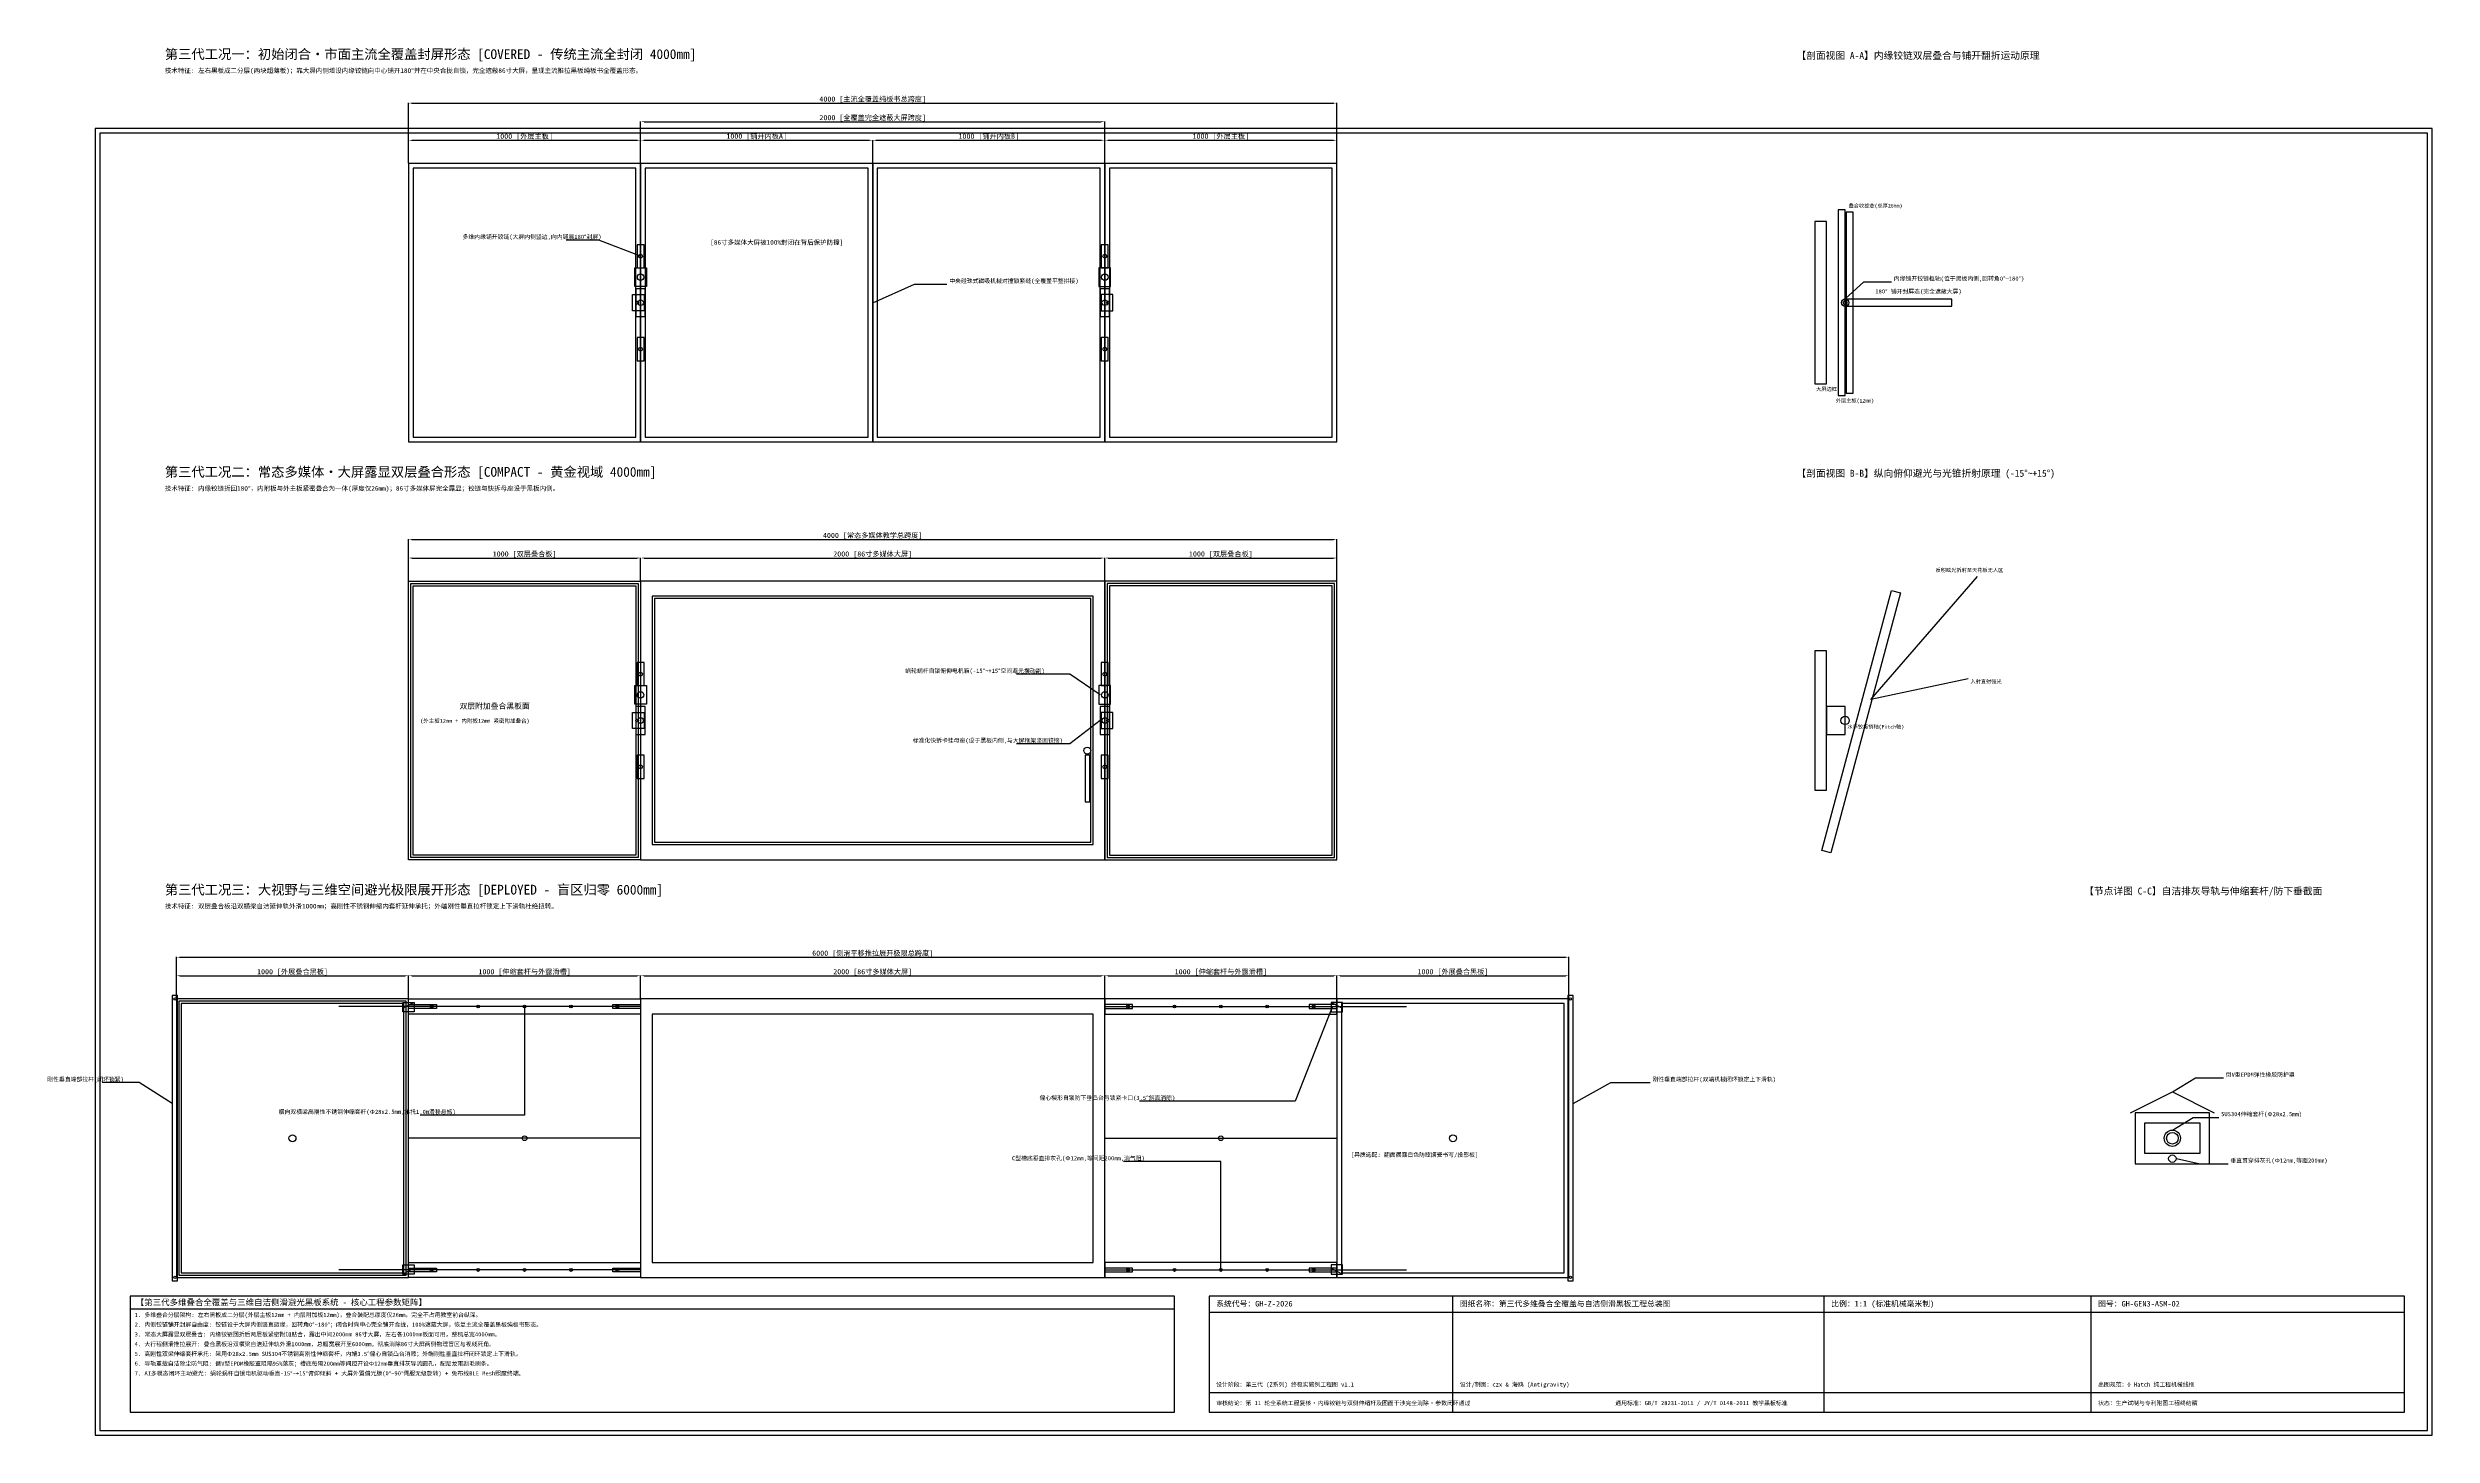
# Model space of a CAD drawing. Header units: millimetres. Extents: x -3555 to 6720, y -280 to 5699.
import ezdxf

# ---------------------------------------------------------------- set-up
doc = ezdxf.new("R2010")
doc.units = ezdxf.units.MM
for name, color, linetype in [('01_FRAME_外框型材', 8, 'Continuous'), ('02_SCREEN_多媒体屏', 5, 'Continuous'), ('03_OUTER_BOARD_外主板', 3, 'Continuous'), ('04_INNER_BOARD_内附板', 2, 'Continuous'), ('05_INNER_HINGE_内缘铰链', 6, 'Continuous'), ('06_EXT_RAIL_延伸构件', 1, 'Continuous'), ('07_PITCH_YAW_运动副', 4, 'Continuous'), ('08_DIMS_尺寸标注', 1, 'Continuous'), ('09_TEXT_技术说明', 7, 'Continuous')]:
    doc.layers.add(name, color=color, linetype=linetype)
doc.styles.add('STYLE_GB_CN', font='simhei.ttf')
doc.dimstyles.new('ISO-25', dxfattribs={"dimtxt": 2.5, "dimasz": 2.5, "dimexe": 1.25, "dimexo": 0.625, "dimtad": 1, "dimdsep": 46, "dimtxsty": 'Standard', "dimcen": 2.5, "dimadec": 0, "dimazin": 0, "dimtfac": 1, "dimtmove": 0, "dimatfit": 3, "dimfxl": 1, "dimarcsym": 0})

# ---------------------------------------------------------------- blocks, each defined once
blk = doc.blocks.new('*D1')
at = {"layer": '08_DIMS_尺寸标注', "color": 0, "lineweight": -2, "transparency": 16777216}
for p, q in [((-2000, 5201), (-2000, 5301)), ((-1985, 5300), (-1015, 5300)), ((-1000, 5201), (-1000, 5301))]:
    blk.add_line(p, q, dxfattribs=at)
at = {"layer": '08_DIMS_尺寸标注', "color": 0, "transparency": 16777216}
for points in [[(-1985, 5302), (-1985, 5298), (-2000, 5300)], [(-1015, 5302), (-1015, 5298), (-1000, 5300)]]:
    blk.add_solid(points, dxfattribs=at)
at = {"layer": 'Defpoints', "color": 0, "transparency": 16777216}
for p in [(-1000, 5300), (-2000, 5200), (-1000, 5200)]:
    blk.add_point(p, dxfattribs=at)
at = {"layer": '08_DIMS_尺寸标注', "color": 0, "transparency": 16777216, "insert": (-1500, 5315), "char_height": 22, "attachment_point": 5, "style": 'STYLE_GB_CN'}
blk.add_mtext('1000 [外层主板]', dxfattribs=at)
blk = doc.blocks.new('*D2')
at = {"layer": '08_DIMS_尺寸标注', "color": 0, "lineweight": -2, "transparency": 16777216}
for p, q in [((-1000, 5201), (-1000, 5301)), ((-985, 5300), (-15, 5300)), ((0, 5201), (0, 5301))]:
    blk.add_line(p, q, dxfattribs=at)
at = {"layer": '08_DIMS_尺寸标注', "color": 0, "transparency": 16777216}
for points in [[(-985, 5302), (-985, 5298), (-1000, 5300)], [(-15, 5302), (-15, 5298), (0, 5300)]]:
    blk.add_solid(points, dxfattribs=at)
at = {"layer": 'Defpoints', "color": 0, "transparency": 16777216}
for p in [(0, 5300), (-1000, 5200), (0, 5200)]:
    blk.add_point(p, dxfattribs=at)
at = {"layer": '08_DIMS_尺寸标注', "color": 0, "transparency": 16777216, "insert": (-500, 5315), "char_height": 22, "attachment_point": 5, "style": 'STYLE_GB_CN'}
blk.add_mtext('1000 [铺开内板A]', dxfattribs=at)
blk = doc.blocks.new('*D3')
at = {"layer": '08_DIMS_尺寸标注', "color": 0, "lineweight": -2, "transparency": 16777216}
for p, q in [((0, 5201), (0, 5301)), ((15, 5300), (985, 5300)), ((1000, 5201), (1000, 5301))]:
    blk.add_line(p, q, dxfattribs=at)
at = {"layer": '08_DIMS_尺寸标注', "color": 0, "transparency": 16777216}
for points in [[(15, 5302), (15, 5298), (0, 5300)], [(985, 5302), (985, 5298), (1000, 5300)]]:
    blk.add_solid(points, dxfattribs=at)
at = {"layer": 'Defpoints', "color": 0, "transparency": 16777216}
for p in [(1000, 5300), (0, 5200), (1000, 5200)]:
    blk.add_point(p, dxfattribs=at)
at = {"layer": '08_DIMS_尺寸标注', "color": 0, "transparency": 16777216, "insert": (500, 5315), "char_height": 22, "attachment_point": 5, "style": 'STYLE_GB_CN'}
blk.add_mtext('1000 [铺开内板B]', dxfattribs=at)
blk = doc.blocks.new('*D4')
at = {"layer": '08_DIMS_尺寸标注', "color": 0, "lineweight": -2, "transparency": 16777216}
for p, q in [((1000, 5201), (1000, 5301)), ((1015, 5300), (1985, 5300)), ((2000, 5201), (2000, 5301))]:
    blk.add_line(p, q, dxfattribs=at)
at = {"layer": '08_DIMS_尺寸标注', "color": 0, "transparency": 16777216}
for points in [[(1015, 5302), (1015, 5298), (1000, 5300)], [(1985, 5302), (1985, 5298), (2000, 5300)]]:
    blk.add_solid(points, dxfattribs=at)
at = {"layer": 'Defpoints', "color": 0, "transparency": 16777216}
for p in [(2000, 5300), (1000, 5200), (2000, 5200)]:
    blk.add_point(p, dxfattribs=at)
at = {"layer": '08_DIMS_尺寸标注', "color": 0, "transparency": 16777216, "insert": (1500, 5315), "char_height": 22, "attachment_point": 5, "style": 'STYLE_GB_CN'}
blk.add_mtext('1000 [外层主板]', dxfattribs=at)
blk = doc.blocks.new('*D5')
at = {"layer": '08_DIMS_尺寸标注', "color": 0, "lineweight": -2, "transparency": 16777216}
for p, q in [((-1000, 5201), (-1000, 5381)), ((-985, 5380), (985, 5380)), ((1000, 5201), (1000, 5381))]:
    blk.add_line(p, q, dxfattribs=at)
at = {"layer": '08_DIMS_尺寸标注', "color": 0, "transparency": 16777216}
for points in [[(-985, 5382), (-985, 5378), (-1000, 5380)], [(985, 5382), (985, 5378), (1000, 5380)]]:
    blk.add_solid(points, dxfattribs=at)
at = {"layer": 'Defpoints', "color": 0, "transparency": 16777216}
for p in [(1000, 5380), (-1000, 5200), (1000, 5200)]:
    blk.add_point(p, dxfattribs=at)
at = {"layer": '08_DIMS_尺寸标注', "color": 0, "transparency": 16777216, "insert": (0, 5395), "char_height": 22, "attachment_point": 5, "style": 'STYLE_GB_CN'}
blk.add_mtext('2000 [全覆盖完全遮蔽大屏跨度]', dxfattribs=at)
blk = doc.blocks.new('*D6')
at = {"layer": '08_DIMS_尺寸标注', "color": 0, "lineweight": -2, "transparency": 16777216}
for p, q in [((-2000, 5201), (-2000, 5461)), ((-1985, 5460), (1985, 5460)), ((2000, 5201), (2000, 5461))]:
    blk.add_line(p, q, dxfattribs=at)
at = {"layer": '08_DIMS_尺寸标注', "color": 0, "transparency": 16777216}
for points in [[(-1985, 5462), (-1985, 5458), (-2000, 5460)], [(1985, 5462), (1985, 5458), (2000, 5460)]]:
    blk.add_solid(points, dxfattribs=at)
at = {"layer": 'Defpoints', "color": 0, "transparency": 16777216}
for p in [(2000, 5460), (-2000, 5200), (2000, 5200)]:
    blk.add_point(p, dxfattribs=at)
at = {"layer": '08_DIMS_尺寸标注', "color": 0, "transparency": 16777216, "insert": (0, 5475), "char_height": 22, "attachment_point": 5, "style": 'STYLE_GB_CN'}
blk.add_mtext('4000 [主流全覆盖纯板书总跨度]', dxfattribs=at)
blk = doc.blocks.new('*D7')
at = {"layer": '08_DIMS_尺寸标注', "color": 0, "lineweight": -2, "transparency": 16777216}
for p, q in [((-2000, 3401), (-2000, 3501)), ((-1985, 3500), (-1015, 3500)), ((-1000, 3401), (-1000, 3501))]:
    blk.add_line(p, q, dxfattribs=at)
at = {"layer": '08_DIMS_尺寸标注', "color": 0, "transparency": 16777216}
for points in [[(-1985, 3502), (-1985, 3498), (-2000, 3500)], [(-1015, 3502), (-1015, 3498), (-1000, 3500)]]:
    blk.add_solid(points, dxfattribs=at)
at = {"layer": 'Defpoints', "color": 0, "transparency": 16777216}
for p in [(-1000, 3500), (-2000, 3400), (-1000, 3400)]:
    blk.add_point(p, dxfattribs=at)
at = {"layer": '08_DIMS_尺寸标注', "color": 0, "transparency": 16777216, "insert": (-1500, 3515), "char_height": 22, "attachment_point": 5, "style": 'STYLE_GB_CN'}
blk.add_mtext('1000 [双层叠合板]', dxfattribs=at)
blk = doc.blocks.new('*D8')
at = {"layer": '08_DIMS_尺寸标注', "color": 0, "lineweight": -2, "transparency": 16777216}
for p, q in [((-1000, 3401), (-1000, 3501)), ((-985, 3500), (985, 3500)), ((1000, 3401), (1000, 3501))]:
    blk.add_line(p, q, dxfattribs=at)
at = {"layer": '08_DIMS_尺寸标注', "color": 0, "transparency": 16777216}
for points in [[(-985, 3502), (-985, 3498), (-1000, 3500)], [(985, 3502), (985, 3498), (1000, 3500)]]:
    blk.add_solid(points, dxfattribs=at)
at = {"layer": 'Defpoints', "color": 0, "transparency": 16777216}
for p in [(1000, 3500), (-1000, 3400), (1000, 3400)]:
    blk.add_point(p, dxfattribs=at)
at = {"layer": '08_DIMS_尺寸标注', "color": 0, "transparency": 16777216, "insert": (0, 3515), "char_height": 22, "attachment_point": 5, "style": 'STYLE_GB_CN'}
blk.add_mtext('2000 [86寸多媒体大屏]', dxfattribs=at)
blk = doc.blocks.new('*D9')
at = {"layer": '08_DIMS_尺寸标注', "color": 0, "lineweight": -2, "transparency": 16777216}
for p, q in [((1000, 3401), (1000, 3501)), ((1015, 3500), (1985, 3500)), ((2000, 3401), (2000, 3501))]:
    blk.add_line(p, q, dxfattribs=at)
at = {"layer": '08_DIMS_尺寸标注', "color": 0, "transparency": 16777216}
for points in [[(1015, 3502), (1015, 3498), (1000, 3500)], [(1985, 3502), (1985, 3498), (2000, 3500)]]:
    blk.add_solid(points, dxfattribs=at)
at = {"layer": 'Defpoints', "color": 0, "transparency": 16777216}
for p in [(2000, 3500), (1000, 3400), (2000, 3400)]:
    blk.add_point(p, dxfattribs=at)
at = {"layer": '08_DIMS_尺寸标注', "color": 0, "transparency": 16777216, "insert": (1500, 3515), "char_height": 22, "attachment_point": 5, "style": 'STYLE_GB_CN'}
blk.add_mtext('1000 [双层叠合板]', dxfattribs=at)
blk = doc.blocks.new('*D10')
at = {"layer": '08_DIMS_尺寸标注', "color": 0, "lineweight": -2, "transparency": 16777216}
for p, q in [((-2000, 3401), (-2000, 3581)), ((-1985, 3580), (1985, 3580)), ((2000, 3401), (2000, 3581))]:
    blk.add_line(p, q, dxfattribs=at)
at = {"layer": '08_DIMS_尺寸标注', "color": 0, "transparency": 16777216}
for points in [[(-1985, 3582), (-1985, 3578), (-2000, 3580)], [(1985, 3582), (1985, 3578), (2000, 3580)]]:
    blk.add_solid(points, dxfattribs=at)
at = {"layer": 'Defpoints', "color": 0, "transparency": 16777216}
for p in [(2000, 3580), (-2000, 3400), (2000, 3400)]:
    blk.add_point(p, dxfattribs=at)
at = {"layer": '08_DIMS_尺寸标注', "color": 0, "transparency": 16777216, "insert": (0, 3595), "char_height": 22, "attachment_point": 5, "style": 'STYLE_GB_CN'}
blk.add_mtext('4000 [常态多媒体教学总跨度]', dxfattribs=at)
blk = doc.blocks.new('*D11')
at = {"layer": '08_DIMS_尺寸标注', "color": 0, "lineweight": -2, "transparency": 16777216}
for p, q in [((-3000, 1601), (-3000, 1701)), ((-2985, 1700), (-2015, 1700)), ((-2000, 1601), (-2000, 1701))]:
    blk.add_line(p, q, dxfattribs=at)
at = {"layer": '08_DIMS_尺寸标注', "color": 0, "transparency": 16777216}
for points in [[(-2985, 1702), (-2985, 1698), (-3000, 1700)], [(-2015, 1702), (-2015, 1698), (-2000, 1700)]]:
    blk.add_solid(points, dxfattribs=at)
at = {"layer": 'Defpoints', "color": 0, "transparency": 16777216}
for p in [(-2000, 1700), (-3000, 1600), (-2000, 1600)]:
    blk.add_point(p, dxfattribs=at)
at = {"layer": '08_DIMS_尺寸标注', "color": 0, "transparency": 16777216, "insert": (-2500, 1715), "char_height": 22, "attachment_point": 5, "style": 'STYLE_GB_CN'}
blk.add_mtext('1000 [外展叠合黑板]', dxfattribs=at)
blk = doc.blocks.new('*D12')
at = {"layer": '08_DIMS_尺寸标注', "color": 0, "lineweight": -2, "transparency": 16777216}
for p, q in [((-2000, 1601), (-2000, 1701)), ((-1985, 1700), (-1015, 1700)), ((-1000, 1601), (-1000, 1701))]:
    blk.add_line(p, q, dxfattribs=at)
at = {"layer": '08_DIMS_尺寸标注', "color": 0, "transparency": 16777216}
for points in [[(-1985, 1702), (-1985, 1698), (-2000, 1700)], [(-1015, 1702), (-1015, 1698), (-1000, 1700)]]:
    blk.add_solid(points, dxfattribs=at)
at = {"layer": 'Defpoints', "color": 0, "transparency": 16777216}
for p in [(-1000, 1700), (-2000, 1600), (-1000, 1600)]:
    blk.add_point(p, dxfattribs=at)
at = {"layer": '08_DIMS_尺寸标注', "color": 0, "transparency": 16777216, "insert": (-1500, 1715), "char_height": 22, "attachment_point": 5, "style": 'STYLE_GB_CN'}
blk.add_mtext('1000 [伸缩套杆与外露滑槽]', dxfattribs=at)
blk = doc.blocks.new('*D13')
at = {"layer": '08_DIMS_尺寸标注', "color": 0, "lineweight": -2, "transparency": 16777216}
for p, q in [((-1000, 1601), (-1000, 1701)), ((-985, 1700), (985, 1700)), ((1000, 1601), (1000, 1701))]:
    blk.add_line(p, q, dxfattribs=at)
at = {"layer": '08_DIMS_尺寸标注', "color": 0, "transparency": 16777216}
for points in [[(-985, 1702), (-985, 1698), (-1000, 1700)], [(985, 1702), (985, 1698), (1000, 1700)]]:
    blk.add_solid(points, dxfattribs=at)
at = {"layer": 'Defpoints', "color": 0, "transparency": 16777216}
for p in [(1000, 1700), (-1000, 1600), (1000, 1600)]:
    blk.add_point(p, dxfattribs=at)
at = {"layer": '08_DIMS_尺寸标注', "color": 0, "transparency": 16777216, "insert": (0, 1715), "char_height": 22, "attachment_point": 5, "style": 'STYLE_GB_CN'}
blk.add_mtext('2000 [86寸多媒体大屏]', dxfattribs=at)
blk = doc.blocks.new('*D14')
at = {"layer": '08_DIMS_尺寸标注', "color": 0, "lineweight": -2, "transparency": 16777216}
for p, q in [((1000, 1601), (1000, 1701)), ((1015, 1700), (1985, 1700)), ((2000, 1601), (2000, 1701))]:
    blk.add_line(p, q, dxfattribs=at)
at = {"layer": '08_DIMS_尺寸标注', "color": 0, "transparency": 16777216}
for points in [[(1015, 1702), (1015, 1698), (1000, 1700)], [(1985, 1702), (1985, 1698), (2000, 1700)]]:
    blk.add_solid(points, dxfattribs=at)
at = {"layer": 'Defpoints', "color": 0, "transparency": 16777216}
for p in [(2000, 1700), (1000, 1600), (2000, 1600)]:
    blk.add_point(p, dxfattribs=at)
at = {"layer": '08_DIMS_尺寸标注', "color": 0, "transparency": 16777216, "insert": (1500, 1715), "char_height": 22, "attachment_point": 5, "style": 'STYLE_GB_CN'}
blk.add_mtext('1000 [伸缩套杆与外露滑槽]', dxfattribs=at)
blk = doc.blocks.new('*D15')
at = {"layer": '08_DIMS_尺寸标注', "color": 0, "lineweight": -2, "transparency": 16777216}
for p, q in [((2000, 1601), (2000, 1701)), ((2015, 1700), (2985, 1700)), ((3000, 1601), (3000, 1701))]:
    blk.add_line(p, q, dxfattribs=at)
at = {"layer": '08_DIMS_尺寸标注', "color": 0, "transparency": 16777216}
for points in [[(2015, 1702), (2015, 1698), (2000, 1700)], [(2985, 1702), (2985, 1698), (3000, 1700)]]:
    blk.add_solid(points, dxfattribs=at)
at = {"layer": 'Defpoints', "color": 0, "transparency": 16777216}
for p in [(3000, 1700), (2000, 1600), (3000, 1600)]:
    blk.add_point(p, dxfattribs=at)
at = {"layer": '08_DIMS_尺寸标注', "color": 0, "transparency": 16777216, "insert": (2500, 1715), "char_height": 22, "attachment_point": 5, "style": 'STYLE_GB_CN'}
blk.add_mtext('1000 [外展叠合黑板]', dxfattribs=at)
blk = doc.blocks.new('*D16')
at = {"layer": '08_DIMS_尺寸标注', "color": 0, "lineweight": -2, "transparency": 16777216}
for p, q in [((-3000, 1601), (-3000, 1781)), ((-2985, 1780), (2985, 1780)), ((3000, 1601), (3000, 1781))]:
    blk.add_line(p, q, dxfattribs=at)
at = {"layer": '08_DIMS_尺寸标注', "color": 0, "transparency": 16777216}
for points in [[(-2985, 1782), (-2985, 1778), (-3000, 1780)], [(2985, 1782), (2985, 1778), (3000, 1780)]]:
    blk.add_solid(points, dxfattribs=at)
at = {"layer": 'Defpoints', "color": 0, "transparency": 16777216}
for p in [(3000, 1780), (-3000, 1600), (3000, 1600)]:
    blk.add_point(p, dxfattribs=at)
at = {"layer": '08_DIMS_尺寸标注', "color": 0, "transparency": 16777216, "insert": (0, 1795), "char_height": 22, "attachment_point": 5, "style": 'STYLE_GB_CN'}
blk.add_mtext('6000 [侧滑平移推拉展开极限总跨度]', dxfattribs=at)

msp = doc.modelspace()

# ---------------------------------------------------------------- linework, layer by layer
at = {"layer": '01_FRAME_外框型材', "color": 8}
for p, q in [((2500, -180), (2500, 320)), ((4100, -180), (4100, 320)), ((5250, -180), (5250, 320)), ((-3200, 265), (1300, 265)), ((1450, 250), (6600, 250)), ((1450, -95), (6600, -95))]:
    msp.add_line(p, q, dxfattribs=at)
for points in [[(-3350, -280), (6720, -280), (6720, 5350), (-3350, 5350)], [(-3330, -260), (6700, -260), (6700, 5330), (-3330, 5330)], [(4060, 4250), (4110, 4250), (4110, 4950), (4060, 4950)], [(-1000, 2200), (1000, 2200), (1000, 3400), (-1000, 3400)], [(4060, 2500), (4110, 2500), (4110, 3100), (4060, 3100)], [(-1000, 1535), (-2000, 1535), (-2000, 1600), (-1000, 1600)], [(-1000, 400), (1000, 400), (1000, 1600), (-1000, 1600)], [(1000, 1535), (2000, 1535), (2000, 1600), (1000, 1600)], [(2020, 420), (2980, 420), (2980, 1580), (2020, 1580)], [(5440, 890), (5760, 890), (5760, 1110), (5440, 1110)], [(-1000, 400), (-2000, 400), (-2000, 465), (-1000, 465)], [(1000, 400), (2000, 400), (2000, 465), (1000, 465)], [(-3200, -180), (1300, -180), (1300, 320), (-3200, 320)], [(1450, -180), (6600, -180), (6600, 320), (1450, 320)]]:
    msp.add_lwpolyline(points, close=True, dxfattribs=at)
at = {"layer": '01_FRAME_外框型材', "color": 1}
msp.add_lwpolyline([(5480, 935), (5720, 935), (5720, 1065), (5480, 1065)], close=True, dxfattribs=at)
at = {"layer": '02_SCREEN_多媒体屏', "color": 5}
for points in [[(-1000, 4000), (1000, 4000), (1000, 5200), (-1000, 5200)], [(-950, 2265), (950, 2265), (950, 3335), (-950, 3335)], [(-940, 2275), (940, 2275), (940, 3325), (-940, 3325)], [(-950, 465), (950, 465), (950, 1535), (-950, 1535)]]:
    msp.add_lwpolyline(points, close=True, dxfattribs=at)
at = {"layer": '03_OUTER_BOARD_外主板', "color": 3}
for p, q in [((4089.885, 2239.763), (4390.115, 3360.237)), ((4428.752, 3349.884), (4128.522, 2229.41)), ((4390.115, 3360.237), (4428.752, 3349.884)), ((4128.522, 2229.41), (4089.885, 2239.763))]:
    msp.add_line(p, q, dxfattribs=at)
for points in [[(-2000, 4000), (-1000, 4000), (-1000, 5200), (-2000, 5200)], [(-1980, 4020), (-1020, 4020), (-1020, 5180), (-1980, 5180)], [(1000, 4000), (2000, 4000), (2000, 5200), (1000, 5200)], [(1020, 4020), (1980, 4020), (1980, 5180), (1020, 5180)], [(4160, 4200), (4190, 4200), (4190, 5000), (4160, 5000)], [(-1000, 2200), (-2000, 2200), (-2000, 3400), (-1000, 3400)], [(1000, 2200), (2000, 2200), (2000, 3400), (1000, 3400)], [(-1020, 2220), (-1980, 2220), (-1980, 3380), (-1020, 3380)], [(1020, 2220), (1980, 2220), (1980, 3380), (1020, 3380)], [(-3000, 400), (-2000, 400), (-2000, 1600), (-3000, 1600)], [(-2980, 420), (-2020, 420), (-2020, 1580), (-2980, 1580)]]:
    msp.add_lwpolyline(points, close=True, dxfattribs=at)
at = {"layer": '04_INNER_BOARD_内附板', "color": 2}
for points in [[(-1000, 4000), (0, 4000), (0, 5200), (-1000, 5200)], [(-980, 4020), (-20, 4020), (-20, 5180), (-980, 5180)], [(0, 4000), (1000, 4000), (1000, 5200), (0, 5200)], [(20, 4020), (980, 4020), (980, 5180), (20, 5180)], [(4195, 4210), (4225, 4210), (4225, 4990), (4195, 4990)], [(4190, 4585), (4650, 4585), (4650, 4615), (4190, 4615)], [(-1010, 2210), (-1990, 2210), (-1990, 3390), (-1010, 3390)], [(1010, 2210), (1990, 2210), (1990, 3390), (1010, 3390)], [(-2990, 410), (-2010, 410), (-2010, 1590), (-2990, 1590)]]:
    msp.add_lwpolyline(points, close=True, dxfattribs=at)
at = {"layer": '05_INNER_HINGE_内缘铰链', "color": 6}
for p, q in [((5420, 1110), (5600, 1200)), ((5600, 1200), (5780, 1110))]:
    msp.add_line(p, q, dxfattribs=at)
for points in [[(-1015, 4750), (-985, 4750), (-985, 4850), (-1015, 4850)], [(985, 4750), (1015, 4750), (1015, 4850), (985, 4850)], [(-1015, 4350), (-985, 4350), (-985, 4450), (-1015, 4450)], [(985, 4350), (1015, 4350), (1015, 4450), (985, 4450)], [(-1015, 2950), (-985, 2950), (-985, 3050), (-1015, 3050)], [(985, 2950), (1015, 2950), (1015, 3050), (985, 3050)], [(-1015, 2550), (-985, 2550), (-985, 2650), (-1015, 2650)], [(985, 2550), (1015, 2550), (1015, 2650), (985, 2650)]]:
    msp.add_lwpolyline(points, close=True, dxfattribs=at)
for centre, radius in [((-1000, 4800), 8), ((1000, 4800), 8), ((4190, 4600), 16), ((4190, 4600), 8), ((-1000, 4400), 8), ((1000, 4400), 8), ((-1000, 3000), 8), ((1000, 3000), 8), ((-1000, 2600), 8), ((1000, 2600), 8), ((-1900, 1567.5), 6), ((-1700, 1567.5), 6), ((-1500, 1567.5), 6), ((-1300, 1567.5), 6), ((-1100, 1567.5), 6), ((1100, 1567.5), 6), ((1300, 1567.5), 6), ((1500, 1567.5), 6), ((1700, 1567.5), 6), ((1900, 1567.5), 6), ((5600, 912), 16), ((-1900, 432.5), 6), ((-1700, 432.5), 6), ((-1500, 432.5), 6), ((-1300, 432.5), 6), ((-1100, 432.5), 6), ((1100, 432.5), 6), ((1300, 432.5), 6), ((1500, 432.5), 6), ((1700, 432.5), 6), ((1900, 432.5), 6)]:
    msp.add_circle(centre, radius, dxfattribs=at)
at = {"layer": '06_EXT_RAIL_延伸构件', "color": 1}
for p, q in [((-1000, 1567.5), (-2300, 1567.5)), ((-1975, 1585), (-2025, 1560)), ((1000, 1567.5), (2300, 1567.5)), ((1975, 1585), (2025, 1560)), ((-1000, 1000), (-2000, 1000)), ((1000, 1000), (2000, 1000)), ((-1000, 432.5), (-2300, 432.5)), ((-1975, 440), (-2025, 415)), ((1000, 432.5), (2300, 432.5)), ((1975, 440), (2025, 415))]:
    msp.add_line(p, q, dxfattribs=at)
for points in [[(-3018, 385), (-2995, 385), (-2995, 1615), (-3018, 1615)], [(-1975, 1545), (-2025, 1545), (-2025, 1585), (-1975, 1585)], [(-1880, 1559.5), (-2000, 1559.5), (-2000, 1575.5), (-1880, 1575.5)], [(-1000, 1559.5), (-1120, 1559.5), (-1120, 1575.5), (-1000, 1575.5)], [(1000, 1559.5), (1120, 1559.5), (1120, 1575.5), (1000, 1575.5)], [(1880, 1559.5), (2000, 1559.5), (2000, 1575.5), (1880, 1575.5)], [(1975, 1545), (2025, 1545), (2025, 1585), (1975, 1585)], [(2000, 400), (3000, 400), (3000, 1600), (2000, 1600)], [(2995, 385), (3018, 385), (3018, 1615), (2995, 1615)], [(-1975, 415), (-2025, 415), (-2025, 455), (-1975, 455)], [(-1880, 424.5), (-2000, 424.5), (-2000, 440.5), (-1880, 440.5)], [(-1000, 424.5), (-1120, 424.5), (-1120, 440.5), (-1000, 440.5)], [(1000, 424.5), (1120, 424.5), (1120, 440.5), (1000, 440.5)], [(1880, 424.5), (2000, 424.5), (2000, 440.5), (1880, 440.5)], [(1975, 415), (2025, 415), (2025, 455), (1975, 455)]]:
    msp.add_lwpolyline(points, close=True, dxfattribs=at)
for centre, radius in [((-3006.5, 1600), 5), ((3006.5, 1600), 5), ((5600, 1000), 35), ((-2500, 1000), 15), ((-1500, 1000), 10), ((1500, 1000), 10), ((2500, 1000), 15), ((5600, 1000), 25), ((-3006.5, 400), 5), ((3006.5, 400), 5)]:
    msp.add_circle(centre, radius, dxfattribs=at)
at = {"layer": '07_PITCH_YAW_运动副', "color": 2}
for p, q in [((4300.115, 2890), (4760, 3420)), ((940, 2300), (940, 3300)), ((4720, 2980), (4300.115, 2890))]:
    msp.add_line(p, q, dxfattribs=at)
at = {"layer": '07_PITCH_YAW_运动副', "color": 4}
for points in [[(-975, 4670), (-1025, 4670), (-1025, 4750), (-975, 4750)], [(975, 4670), (1025, 4670), (1025, 4750), (975, 4750)], [(-985, 4565), (-1035, 4565), (-1035, 4635), (-985, 4635)], [(-1020, 4540), (-980, 4540), (-980, 4660), (-1020, 4660)], [(980, 4540), (1020, 4540), (1020, 4660), (980, 4660)], [(985, 4565), (1035, 4565), (1035, 4635), (985, 4635)], [(-975, 2870), (-1025, 2870), (-1025, 2950), (-975, 2950)], [(975, 2870), (1025, 2870), (1025, 2950), (975, 2950)], [(-985, 2765), (-1035, 2765), (-1035, 2835), (-985, 2835)], [(-1020, 2740), (-980, 2740), (-980, 2860), (-1020, 2860)], [(980, 2740), (1020, 2740), (1020, 2860), (980, 2860)], [(985, 2765), (1035, 2765), (1035, 2835), (985, 2835)], [(4110, 2740), (4190, 2740), (4190, 2860), (4110, 2860)]]:
    msp.add_lwpolyline(points, close=True, dxfattribs=at)
at = {"layer": '07_PITCH_YAW_运动副', "color": 2}
msp.add_lwpolyline([(915, 2450), (935, 2450), (935, 2650), (915, 2650)], close=True, dxfattribs=at)
at = {"layer": '07_PITCH_YAW_运动副', "color": 4}
for centre, radius in [((-1000, 4710), 14), ((1000, 4710), 14), ((-1015, 4600), 6), ((-1000, 4600), 12), ((1000, 4600), 12), ((1015, 4600), 6), ((-1000, 2910), 14), ((1000, 2910), 14), ((-1015, 2800), 6), ((-1000, 2800), 12), ((1000, 2800), 12), ((1015, 2800), 6), ((4190, 2800), 18)]:
    msp.add_circle(centre, radius, dxfattribs=at)
at = {"layer": '07_PITCH_YAW_运动副', "color": 2}
msp.add_circle((925, 2670), 15, dxfattribs=at)
at = {"layer": '09_TEXT_技术说明'}
for p, q in [((-1180, 4870), (-1320, 4870)), ((-1000, 4800), (-1180, 4870)), ((0, 4600), (180, 4680)), ((180, 4680), (320, 4680)), ((4190, 4616), (4270, 4690)), ((4270, 4690), (4390, 4690)), ((850, 3000), (620, 3000)), ((980, 2910), (850, 3000)), ((980, 2800), (850, 2700)), ((850, 2700), (620, 2700)), ((-1500, 1567.5), (-1500, 1100)), ((1980, 1565), (1820, 1160)), ((-3160, 1240), (-3320, 1240)), ((-3018, 1150), (-3160, 1240)), ((3018, 1150), (3180, 1240)), ((3180, 1240), (3350, 1240)), ((5600, 1200), (5700, 1260)), ((5700, 1260), (5820, 1260)), ((1820, 1160), (1150, 1160)), ((-1500, 1100), (-1950, 1100)), ((5600, 1035), (5690, 1090)), ((5690, 1090), (5800, 1090)), ((1500, 900), (1080, 900)), ((1500, 432.5), (1500, 900)), ((5618, 912), (5720, 890)), ((5720, 890), (5840, 890))]:
    msp.add_line(p, q, dxfattribs=at)

# ---------------------------------------------------------------- texts
at = {"layer": '01_FRAME_外框型材', "color": 8, "style": 'STYLE_GB_CN'}
msp.add_text('大屏边框', height=16, dxfattribs=at).set_placement((4065, 4220))
at = {"layer": '02_SCREEN_多媒体屏', "color": 5, "style": 'STYLE_GB_CN'}
msp.add_text('[86寸多媒体大屏被100%封闭在背后保护防撞]', height=20, dxfattribs=at).set_placement((-700, 4850))
at = {"layer": '03_OUTER_BOARD_外主板', "color": 3, "style": 'STYLE_GB_CN'}
msp.add_text('外层主板(12mm)', height=16, dxfattribs=at).set_placement((4150, 4170))
at = {"layer": '04_INNER_BOARD_内附板', "color": 2, "style": 'STYLE_GB_CN'}
for s, height, p in [('叠合收拢态(总厚26mm)', 16, (4205, 5010)), ('180° 铺开封屏态(完全遮蔽大屏)', 18, (4320, 4640)), ('双层附加叠合黑板面', 24, (-1780, 2850)), ('(外主板12mm + 内附板12mm 紧密附加叠合)', 17, (-1950, 2790))]:
    msp.add_text(s, height=height, dxfattribs=at).set_placement(p)
at = {"layer": '07_PITCH_YAW_运动副', "color": 2, "style": 'STYLE_GB_CN'}
for s, p in [('反射眩光折射至天花板无人区', (4580, 3440)), ('入射直射强光', (4730, 2960))]:
    msp.add_text(s, height=16, dxfattribs=at).set_placement(p)
at = {"layer": '07_PITCH_YAW_运动副', "color": 4, "style": 'STYLE_GB_CN'}
msp.add_text('水平铰接销轴(Pitch轴)', height=16, dxfattribs=at).set_placement((4200, 2765))
at = {"layer": '09_TEXT_技术说明', "color": 7, "style": 'STYLE_GB_CN'}
for s, height, p in [('第三代工况一：初始闭合·市面主流全覆盖封屏形态 [COVERED - 传统主流全封闭 4000mm]', 42, (-3050, 5650)), ('【剖面视图 A-A】内缘铰链双层叠合与铺开翻折运动原理', 30, (3980, 5650)), ('技术特征: 左右黑板成二分层(两块超薄板)；靠大屏内侧增设内缘铰链向中心铺开180°并在中央合拢自锁，完全遮蔽86寸大屏，呈现主流推拉黑板纯板书全覆盖形态。', 20, (-3050, 5590)), ('技术特征: 内缘铰链折回180°，内附板与外主板紧密叠合为一体(厚度仅26mm)；86寸多媒体屏完全露显；铰链与快拆母座设于黑板内侧。', 20, (-3050, 3790)), ('第三代工况二：常态多媒体·大屏露显双层叠合形态 [COMPACT - 黄金视域 4000mm]', 42, (-3050, 3850)), ('【剖面视图 B-B】纵向俯仰避光与光锥折射原理 (-15°~+15°)', 30, (3980, 3850)), ('第三代工况三：大视野与三维空间避光极限展开形态 [DEPLOYED - 盲区归零 6000mm]', 42, (-3050, 2050)), ('【节点详图 C-C】自洁排灰导轨与伸缩套杆/防下垂截面', 30, (5220, 2050)), ('技术特征: 双层叠合板沿双横梁自洁延伸轨外滑1000mm；高刚性不锈钢伸缩内套杆延伸承托；外端刚性垂直拉杆锁定上下滑轨杜绝扭转。', 20, (-3050, 1990)), ('[异质选配: 翻面展露白色防眩搪瓷书写/投影板]', 18, (2060, 920)), ('【第三代多维叠合全覆盖与三维自洁侧滑避光黑板系统 - 核心工程参数矩阵】', 26, (-3175, 280)), ('2. 内侧铰链铺开封屏自由度: 铰链设于大屏内侧竖直边缘，回转角0°~180°；闭合时向中心完全铺开合拢，100%遮蔽大屏，恢复主流全覆盖黑板纯板书形态。', 18, (-3180, 188)), ('1. 多维叠合分层架构: 左右黑板成二分层(外层主板12mm + 内层附加板12mm)，叠合装配总厚度仅26mm，完全不占用教室前台纵深。', 18, (-3180, 230)), ('系统代号：GH-Z-2026', 24, (1480, 275)), ('图纸名称：第三代多维叠合全覆盖与自洁侧滑黑板工程总装图', 24, (2530, 275)), ('比例：1:1 (标准机械毫米制)', 24, (4130, 275)), ('图号：GH-GEN3-ASM-02', 24, (5280, 275)), ('4. 大行程侧滑推拉展开: 叠合黑板沿双横梁自洁延伸轨外滑1000mm，总幅宽展开至6000mm，彻底消除86寸大屏两侧物理盲区与视线死角。', 18, (-3180, 104)), ('3. 常态大屏露显双层叠合: 内缘铰链回折后两层板紧密附加贴合，露出中间2000mm 86寸大屏，左右各1000mm板面可用，整机总宽4000mm。', 18, (-3180, 146)), ('5. 高刚性双梁伸缩套杆承托: 采用Φ28x2.5mm SUS304不锈钢高刚性伸缩套杆，内端3.5°偏心自锁凸台消隙；外端刚性垂直拉杆闭环锁定上下滑轨。', 18, (-3180, 62)), ('6. 导轨重载自洁除尘防气阻: 倒V型EPDM橡胶罩阻隔95%落灰；槽底每隔200mm等间距开设Φ12mm垂直排灰导流圆孔，配尼龙雨刮毛刷条。', 18, (-3180, 20)), ('7. AI多模态闭环主动避光: 蜗轮蜗杆自锁电机驱动垂直-15°~+15°俯仰倾斜 + 大屏外置偏光膜(0°~90°伺服无级旋转) + 免布线BLE Mesh照度终端。', 18, (-3180, -22)), ('设计阶段：第三代 (Z系列) 终极实施例工程图 v1.1', 18, (1480, -70)), ('设计/制图：czx & 海鸥 (Antigravity)', 18, (2530, -70)), ('出图规范：0 Hatch 纯工程机械线框', 18, (5280, -70)), ('审核结论：第 11 轮全系统工程复核·内缘铰链与双侧伸缩杆及图面干涉完全消除·参数闭环通过', 18, (1480, -150)), ('通用标准：GB/T 28231-2011 / JY/T 0148-2011 教学黑板标准', 18, (3200, -150)), ('状态：生产试制与专利附图工程终结稿', 18, (5280, -150))]:
    msp.add_text(s, height=height, dxfattribs=at).set_placement(p)
at = {"layer": '09_TEXT_技术说明', "style": 'STYLE_GB_CN'}
for s, p in [('多维内缘铺开铰链(大屏内侧竖边,向内铺展180°封屏)', (-1767.4, 4875)), ('中央碰珠式磁吸机械对撞锁紧缝(全覆盖平整拼接)', (330, 4685)), ('内缘铺开铰链枢轴(位于黑板内侧,回转角0°~180°)', (4400, 4695)), ('蜗轮蜗杆自锁俯仰电机箱(-15°~+15°空间避光摆动副)', (140.2, 3005)), ('标准化快拆卡挂母座(设于黑板内侧,与大屏框架坚固铰接)', (172.6, 2705)), ('刚性垂直端部拉杆(闭环锁紧)', (-3556.8, 1245)), ('刚性垂直端部拉杆(双端机械闭环锁定上下滑轨)', (3360, 1245)), ('倒V型EPDM弹性橡胶防护罩', (5830, 1265)), ('偏心楔形自锁防下垂凸台与锁紧卡口(3.5°斜面消隙)', (718.8, 1165)), ('横向双横梁高刚性不锈钢伸缩套杆(Φ28x2.5mm,承托1.0m滑移悬臂)', (-2559.4, 1105)), ('SUS304伸缩套杆(Φ28x2.5mm)', (5810, 1095)), ('C型槽底垂直排灰孔(Φ12mm,等间距200mm,消气阻)', (600.2, 905)), ('垂直贯穿排灰孔(Φ12mm,等距200mm)', (5850, 895))]:
    msp.add_text(s, height=18, dxfattribs=at).set_placement(p)

# ---------------------------------------------------------------- dimensions: what is measured, and where the dimension line sits
at = {"layer": '08_DIMS_尺寸标注', "color": 1}
for p1, p2, distance, text, picture, middle in [((-2000, 5200), (2000, 5200), 260, '4000 [主流全覆盖纯板书总跨度]', '*D6', (0, 5475.456)), ((-2000, 5200), (-1000, 5200), 100, '1000 [外层主板]', '*D1', (-1500, 5315.209)), ((-1000, 5200), (1000, 5200), 180, '2000 [全覆盖完全遮蔽大屏跨度]', '*D5', (0, 5395.456)), ((-1000, 5200), (0, 5200), 100, '1000 [铺开内板A]', '*D2', (-500, 5315.271)), ((0, 5200), (1000, 5200), 100, '1000 [铺开内板B]', '*D3', (500, 5315.271)), ((1000, 5200), (2000, 5200), 100, '1000 [外层主板]', '*D4', (1500, 5315.209)), ((-2000, 3400), (2000, 3400), 180, '4000 [常态多媒体教学总跨度]', '*D10', (0, 3595.456)), ((-2000, 3400), (-1000, 3400), 100, '1000 [双层叠合板]', '*D7', (-1500, 3515.271)), ((-1000, 3400), (1000, 3400), 100, '2000 [86寸多媒体大屏]', '*D8', (0, 3515.209)), ((1000, 3400), (2000, 3400), 100, '1000 [双层叠合板]', '*D9', (1500, 3515.271)), ((-3000, 1600), (3000, 1600), 180, '6000 [侧滑平移推拉展开极限总跨度]', '*D16', (0, 1795.395)), ((-3000, 1600), (-2000, 1600), 100, '1000 [外展叠合黑板]', '*D11', (-2500, 1715.271)), ((-2000, 1600), (-1000, 1600), 100, '1000 [伸缩套杆与外露滑槽]', '*D12', (-1500, 1715.456)), ((-1000, 1600), (1000, 1600), 100, '2000 [86寸多媒体大屏]', '*D13', (0, 1715.209)), ((1000, 1600), (2000, 1600), 100, '1000 [伸缩套杆与外露滑槽]', '*D14', (1500, 1715.456)), ((2000, 1600), (3000, 1600), 100, '1000 [外展叠合黑板]', '*D15', (2500, 1715.271))]:
    dim = msp.add_aligned_dim(p1=p1, p2=p2, distance=distance, text=text, dimstyle='ISO-25', override={"dimtxt": 22, "dimasz": 15, "dimtxsty": 'STYLE_GB_CN'}, dxfattribs=at)
    dim.commit()
    dim.dimension.update_dxf_attribs({"geometry": picture, "text_midpoint": middle})

doc.saveas('drawing.dxf')
